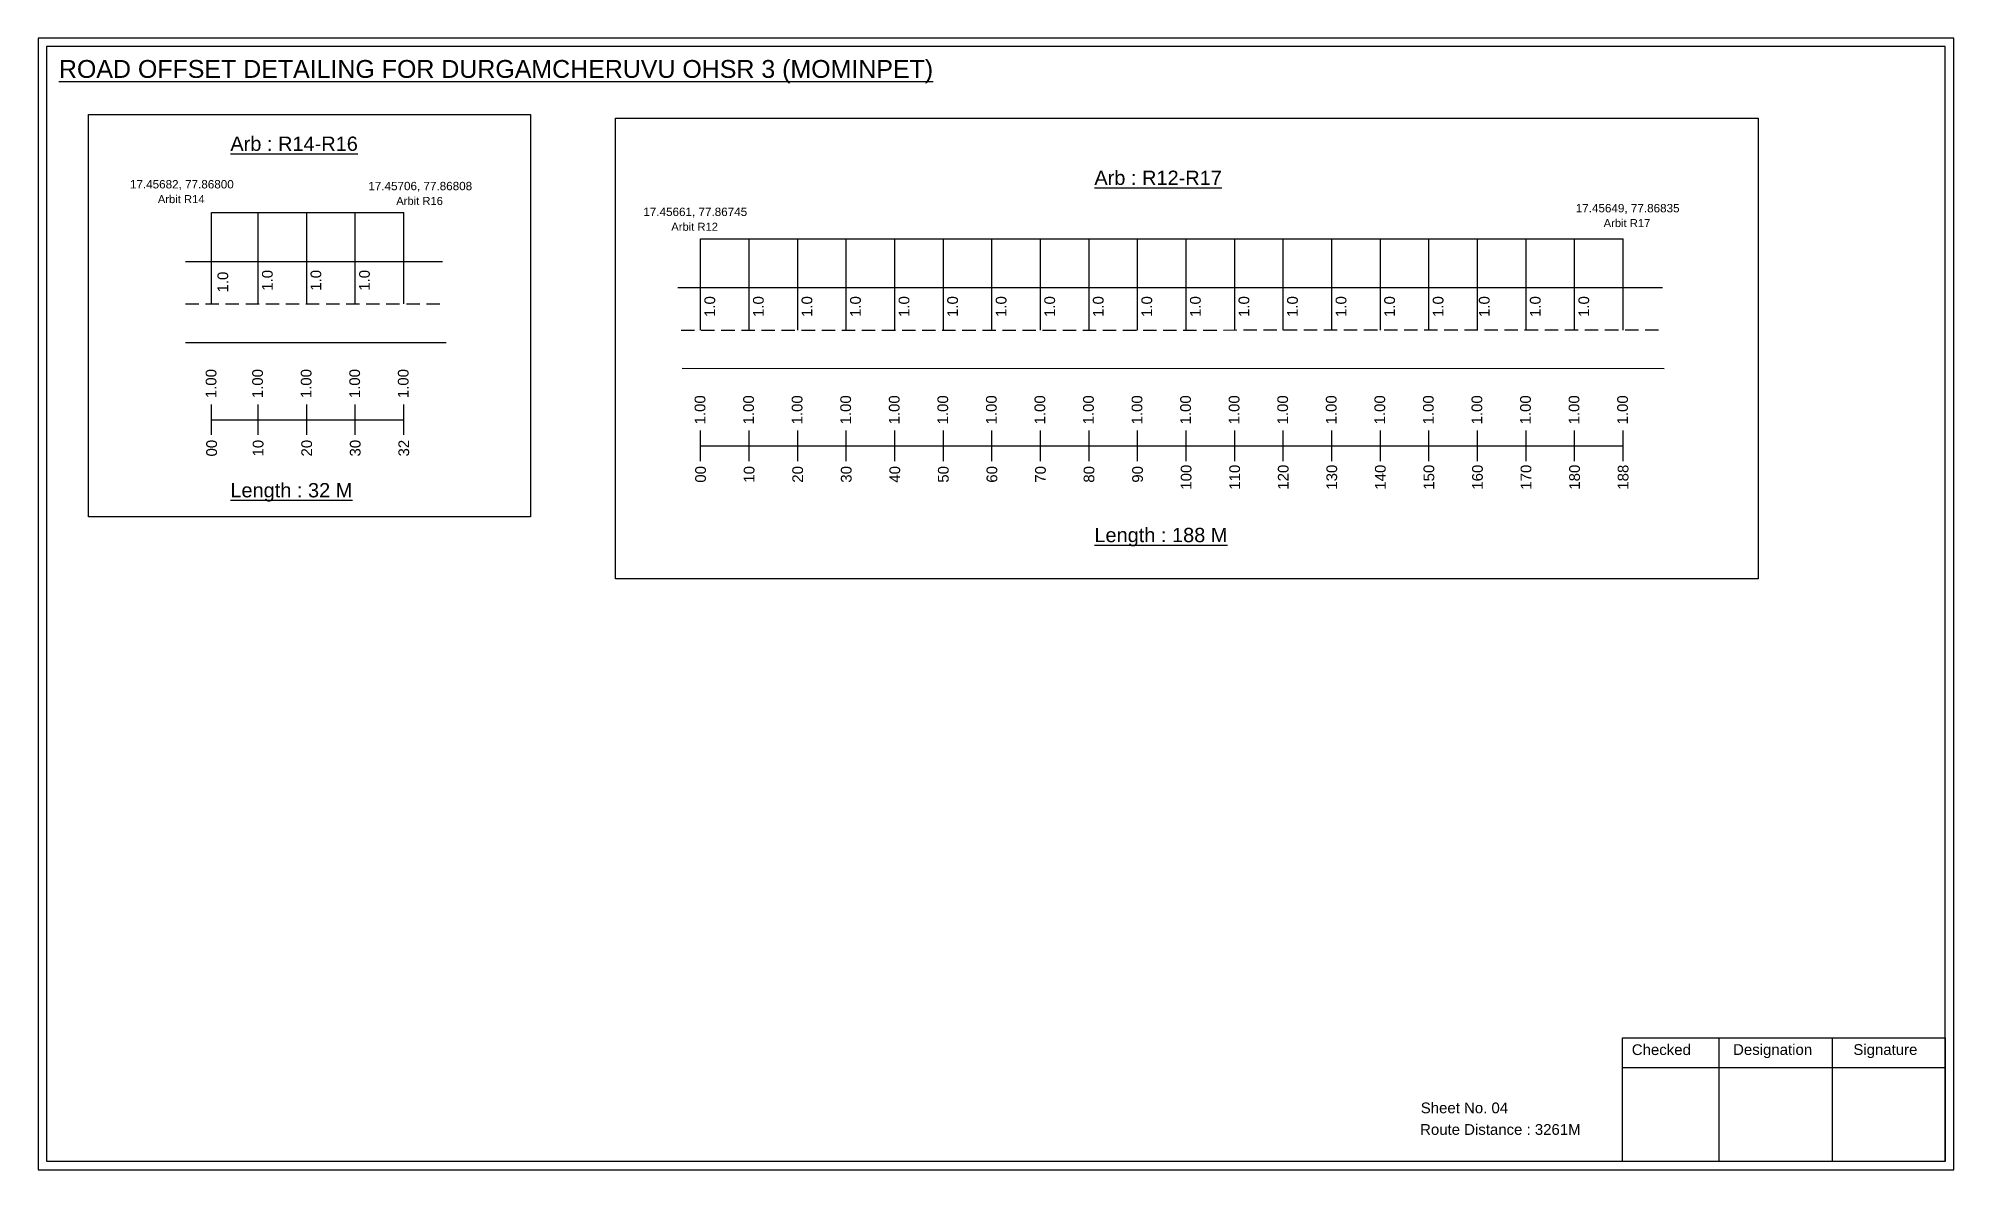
# Model space of a CAD drawing. Header units: inches. Extents: x 105 to 4124, y -559 to 3229.
# Drawn here: x 3405 to 3942, y -559 to -242 of the extents above; entities that cross this region are included whole.
import ezdxf

# ---------------------------------------------------------------- set-up
doc = ezdxf.new("R2010")
doc.units = ezdxf.units.IN
doc.header["$MEASUREMENT"] = 0
doc.linetypes.add('DASHED2', pattern=[0.375, 0.25, -0.125])
doc.layers.add('PDF_Geometry', color=7, linetype='Continuous')
doc.layers.add('PDF_Text', color=5, linetype='Continuous')
doc.styles.add('PDF Arial', font='arial.ttf')
doc.styles.get("Standard").update_dxf_attribs({"font": 'arial.ttf'})

msp = doc.modelspace()

# ---------------------------------------------------------------- texts
at = {"color": 242, "true_color": 0xcd2027}
for s, height, p in [('%%UROAD OFFSET DETAILING FOR DURGAMCHERUVU OHSR 3 (MOMINPET)', 5, (3410.88, -253.54)), ('%%UArb : R14-R16', 4, (3458.89, -273.97)), ('%%UArb : R12-R17', 4, (3700.89, -283.51)), ('%%ULength : 32 M', 4, (3458.89, -370.97)), ('%%ULength : 188 M', 4, (3700.89, -383.51))]:
    msp.add_text(s, height=height, dxfattribs=at).set_placement(p)
at = {"color": 5}
for s, height, p in [('17.45682, 77.86800', 2.34, (3430.76, -284.49)), ('17.45706, 77.86808', 2.34, (3497.53, -284.99)), ('Arbit R14', 2.246, (3438.58, -288.61)), ('Arbit R16', 2.246, (3505.35, -289.12)), ('17.45649, 77.86835', 2.34, (3835.71, -291.18)), ('17.45661, 77.86745', 2.34, (3574.56, -292.21)), ('Arbit R12', 2.246, (3582.38, -296.34)), ('Arbit R17', 2.246, (3843.53, -295.31))]:
    msp.add_text(s, height=height, dxfattribs=at).set_placement(p)
for p in [(3458.28, -313.63), (3470.75, -313.13), (3484.35, -313.13), (3497.95, -313.13), (3594.67, -320.47), (3608.27, -320.47), (3621.87, -320.47), (3635.47, -320.47), (3649.07, -320.47), (3662.67, -320.47), (3676.27, -320.47), (3689.87, -320.47), (3703.47, -320.47), (3717.07, -320.47), (3730.67, -320.47), (3744.27, -320.47), (3757.87, -320.47), (3771.47, -320.47), (3785.07, -320.47), (3798.67, -320.47), (3811.59, -320.47), (3825.87, -320.47), (3839.47, -320.47)]:
    msp.add_text('1.0', height=3, rotation=90).set_placement(p)
at = {"color": 217, "true_color": 0x93278f}
for s, p in [('1.00', (3454.98, -343.21)), ('1.00', (3468.01, -343.21)), ('1.00', (3481.61, -343.21)), ('1.00', (3495.21, -343.21)), ('1.00', (3508.81, -343.21)), ('1.00', (3591.93, -350.55)), ('1.00', (3605.53, -350.55)), ('1.00', (3619.13, -350.55)), ('1.00', (3632.73, -350.55)), ('1.00', (3646.33, -350.55)), ('1.00', (3659.93, -350.55)), ('1.00', (3673.53, -350.55)), ('1.00', (3687.13, -350.55)), ('1.00', (3700.73, -350.55)), ('1.00', (3714.33, -350.55)), ('1.00', (3727.93, -350.55)), ('1.00', (3741.53, -350.55)), ('1.00', (3755.13, -350.55)), ('1.00', (3768.73, -350.55)), ('1.00', (3782.33, -350.55)), ('1.00', (3795.93, -350.55)), ('1.00', (3809.53, -350.55)), ('1.00', (3823.13, -350.55)), ('1.00', (3836.73, -350.55)), ('1.00', (3850.33, -350.55)), ('00', (3455.13, -359.53)), ('10', (3468.16, -359.53)), ('20', (3481.76, -359.53)), ('30', (3495.36, -359.53)), ('32', (3508.96, -359.53)), ('00', (3592.08, -366.87)), ('10', (3605.68, -366.87)), ('20', (3619.28, -366.87)), ('30', (3632.88, -366.87)), ('40', (3646.48, -366.87)), ('50', (3660.08, -366.87)), ('60', (3673.68, -366.87)), ('70', (3687.28, -366.87)), ('80', (3700.88, -366.87)), ('90', (3714.48, -366.87)), ('100', (3728.08, -368.83)), ('110', (3741.68, -368.83)), ('120', (3755.28, -368.83)), ('130', (3768.88, -368.83)), ('140', (3782.48, -368.83)), ('150', (3796.08, -368.83)), ('160', (3809.68, -368.83)), ('170', (3823.28, -368.83)), ('180', (3836.88, -368.83)), ('188', (3850.48, -368.83))]:
    msp.add_text(s, height=3, rotation=90, dxfattribs=at).set_placement(p)
for s, p in [('Sheet No. 04', (3792.31, -543.38)), ('Route Distance : 3261M', (3792.12, -549.43))]:
    msp.add_text(s, height=3).set_placement(p)
at = {"layer": 'PDF_Text', "color": 7, "attachment_point": 7, "style": 'PDF Arial'}
for s, insert, char_height in [('Checked', (3851.42, -527.13), 3.001), ('Designation', (3879.79, -527.96), 3.0006), ('Signature', (3913.47, -527.96), 3.001)]:
    msp.add_mtext(s, dxfattribs=dict(at, insert=insert, char_height=char_height))

# ---------------------------------------------------------------- linework, layer by layer
at = {"color": 5}
for p, q in [((3453.65, -291.27), (3507.48, -291.27)), ((3590.6, -298.63), (3849, -298.61))]:
    msp.add_line(p, q, dxfattribs=at)
for p, q in [((3453.65, -316.81), (3453.65, -291.27)), ((3466.68, -316.81), (3466.68, -291.27)), ((3480.28, -316.81), (3480.28, -291.27)), ((3493.88, -316.81), (3493.88, -291.27)), ((3507.48, -316.81), (3507.48, -291.27)), ((3590.6, -324.15), (3590.6, -298.61)), ((3604.2, -324.15), (3604.2, -298.61)), ((3617.8, -324.15), (3617.8, -298.61)), ((3631.4, -324.15), (3631.4, -298.61)), ((3645, -324.15), (3645, -298.61)), ((3658.6, -324.15), (3658.6, -298.61)), ((3672.2, -324.15), (3672.2, -298.61)), ((3685.8, -324.15), (3685.8, -298.61)), ((3699.4, -324.15), (3699.4, -298.61)), ((3713, -324.15), (3713, -298.61)), ((3726.6, -324.15), (3726.6, -298.61)), ((3740.2, -324.15), (3740.2, -298.61)), ((3753.8, -324.15), (3753.8, -298.61)), ((3767.4, -324.15), (3767.4, -298.61)), ((3781, -324.15), (3781, -298.61)), ((3794.6, -324.15), (3794.6, -298.61)), ((3808.2, -324.15), (3808.2, -298.61)), ((3821.8, -324.15), (3821.8, -298.61)), ((3835.4, -324.15), (3835.4, -298.61)), ((3849, -324.15), (3849, -298.61)), ((3446.31, -304.92), (3518.34, -304.92)), ((3584.19, -312.26), (3859.99, -312.26)), ((3446.31, -327.61), (3519.34, -327.61)), ((3585.44, -334.83), (3860.44, -334.87))]:
    msp.add_line(p, q)
at = {"linetype": 'DASHED2', "ltscale": 15}
for p, q in [((3446.31, -316.81), (3518.84, -316.81)), ((3585.15, -324.15), (3859.19, -324.1))]:
    msp.add_line(p, q, dxfattribs=at)
at = {"color": 217, "true_color": 0x93278f}
for p, q in [((3453.65, -353.51), (3453.65, -344.95)), ((3466.68, -353.51), (3466.68, -344.95)), ((3480.28, -353.51), (3480.28, -344.95)), ((3493.88, -353.51), (3493.88, -344.95)), ((3507.48, -353.51), (3507.48, -344.95)), ((3453.65, -349.24), (3507.48, -349.23)), ((3590.6, -360.85), (3590.6, -352.29)), ((3604.2, -360.85), (3604.2, -352.29)), ((3617.8, -360.85), (3617.8, -352.29)), ((3631.4, -360.85), (3631.4, -352.29)), ((3645, -360.85), (3645, -352.29)), ((3658.6, -360.85), (3658.6, -352.29)), ((3672.2, -360.85), (3672.2, -352.29)), ((3685.8, -360.85), (3685.8, -352.29)), ((3699.4, -360.85), (3699.4, -352.29)), ((3713, -360.85), (3713, -352.29)), ((3726.6, -360.85), (3726.6, -352.29)), ((3740.2, -360.85), (3740.2, -352.29)), ((3753.8, -360.85), (3753.8, -352.29)), ((3767.4, -360.85), (3767.4, -352.29)), ((3781, -360.85), (3781, -352.29)), ((3794.6, -360.85), (3794.6, -352.29)), ((3808.2, -360.85), (3808.2, -352.29)), ((3821.8, -360.85), (3821.8, -352.29)), ((3835.4, -360.85), (3835.4, -352.29)), ((3849, -360.85), (3849, -352.29)), ((3590.6, -356.58), (3849, -356.53))]:
    msp.add_line(p, q, dxfattribs=at)
for points in [[(3419.19, -263.79), (3542.99, -263.79), (3542.99, -376.47), (3419.19, -376.47)], [(3566.74, -264.83), (3886.79, -264.83), (3886.79, -393.82), (3566.74, -393.82)]]:
    msp.add_lwpolyline(points, close=True)
at = {"layer": 'PDF_Geometry'}
for points in [[(3405.1, -242.47), (3405.1, -559.18), (3941.57, -559.18), (3941.57, -242.47)], [(3407.42, -244.8), (3407.42, -556.76), (3939.15, -556.76), (3939.15, -244.8)]]:
    msp.add_lwpolyline(points, close=True, dxfattribs=at)
at = {"layer": 'PDF_Geometry', "color": 242, "true_color": 0xcc1f26}
msp.add_lwpolyline([(3939.15, -556.86), (3848.81, -556.86), (3848.81, -522.24), (3939.15, -522.24)], close=True, dxfattribs=at)
for points in [[(3875.79, -522.24), (3875.79, -556.86)], [(3907.52, -522.24), (3907.52, -556.86)], [(3848.81, -530.62), (3939.15, -530.62)]]:
    msp.add_lwpolyline(points, dxfattribs=at)

msp.set_redraw_order([(e.dxf.handle, doc.entitydb.next_handle()) for e in msp.query("TEXT MTEXT ATTDEF DIMENSION ARC_DIMENSION")])  # texts and dimensions are drawn at this point

doc.saveas('drawing.dxf')
